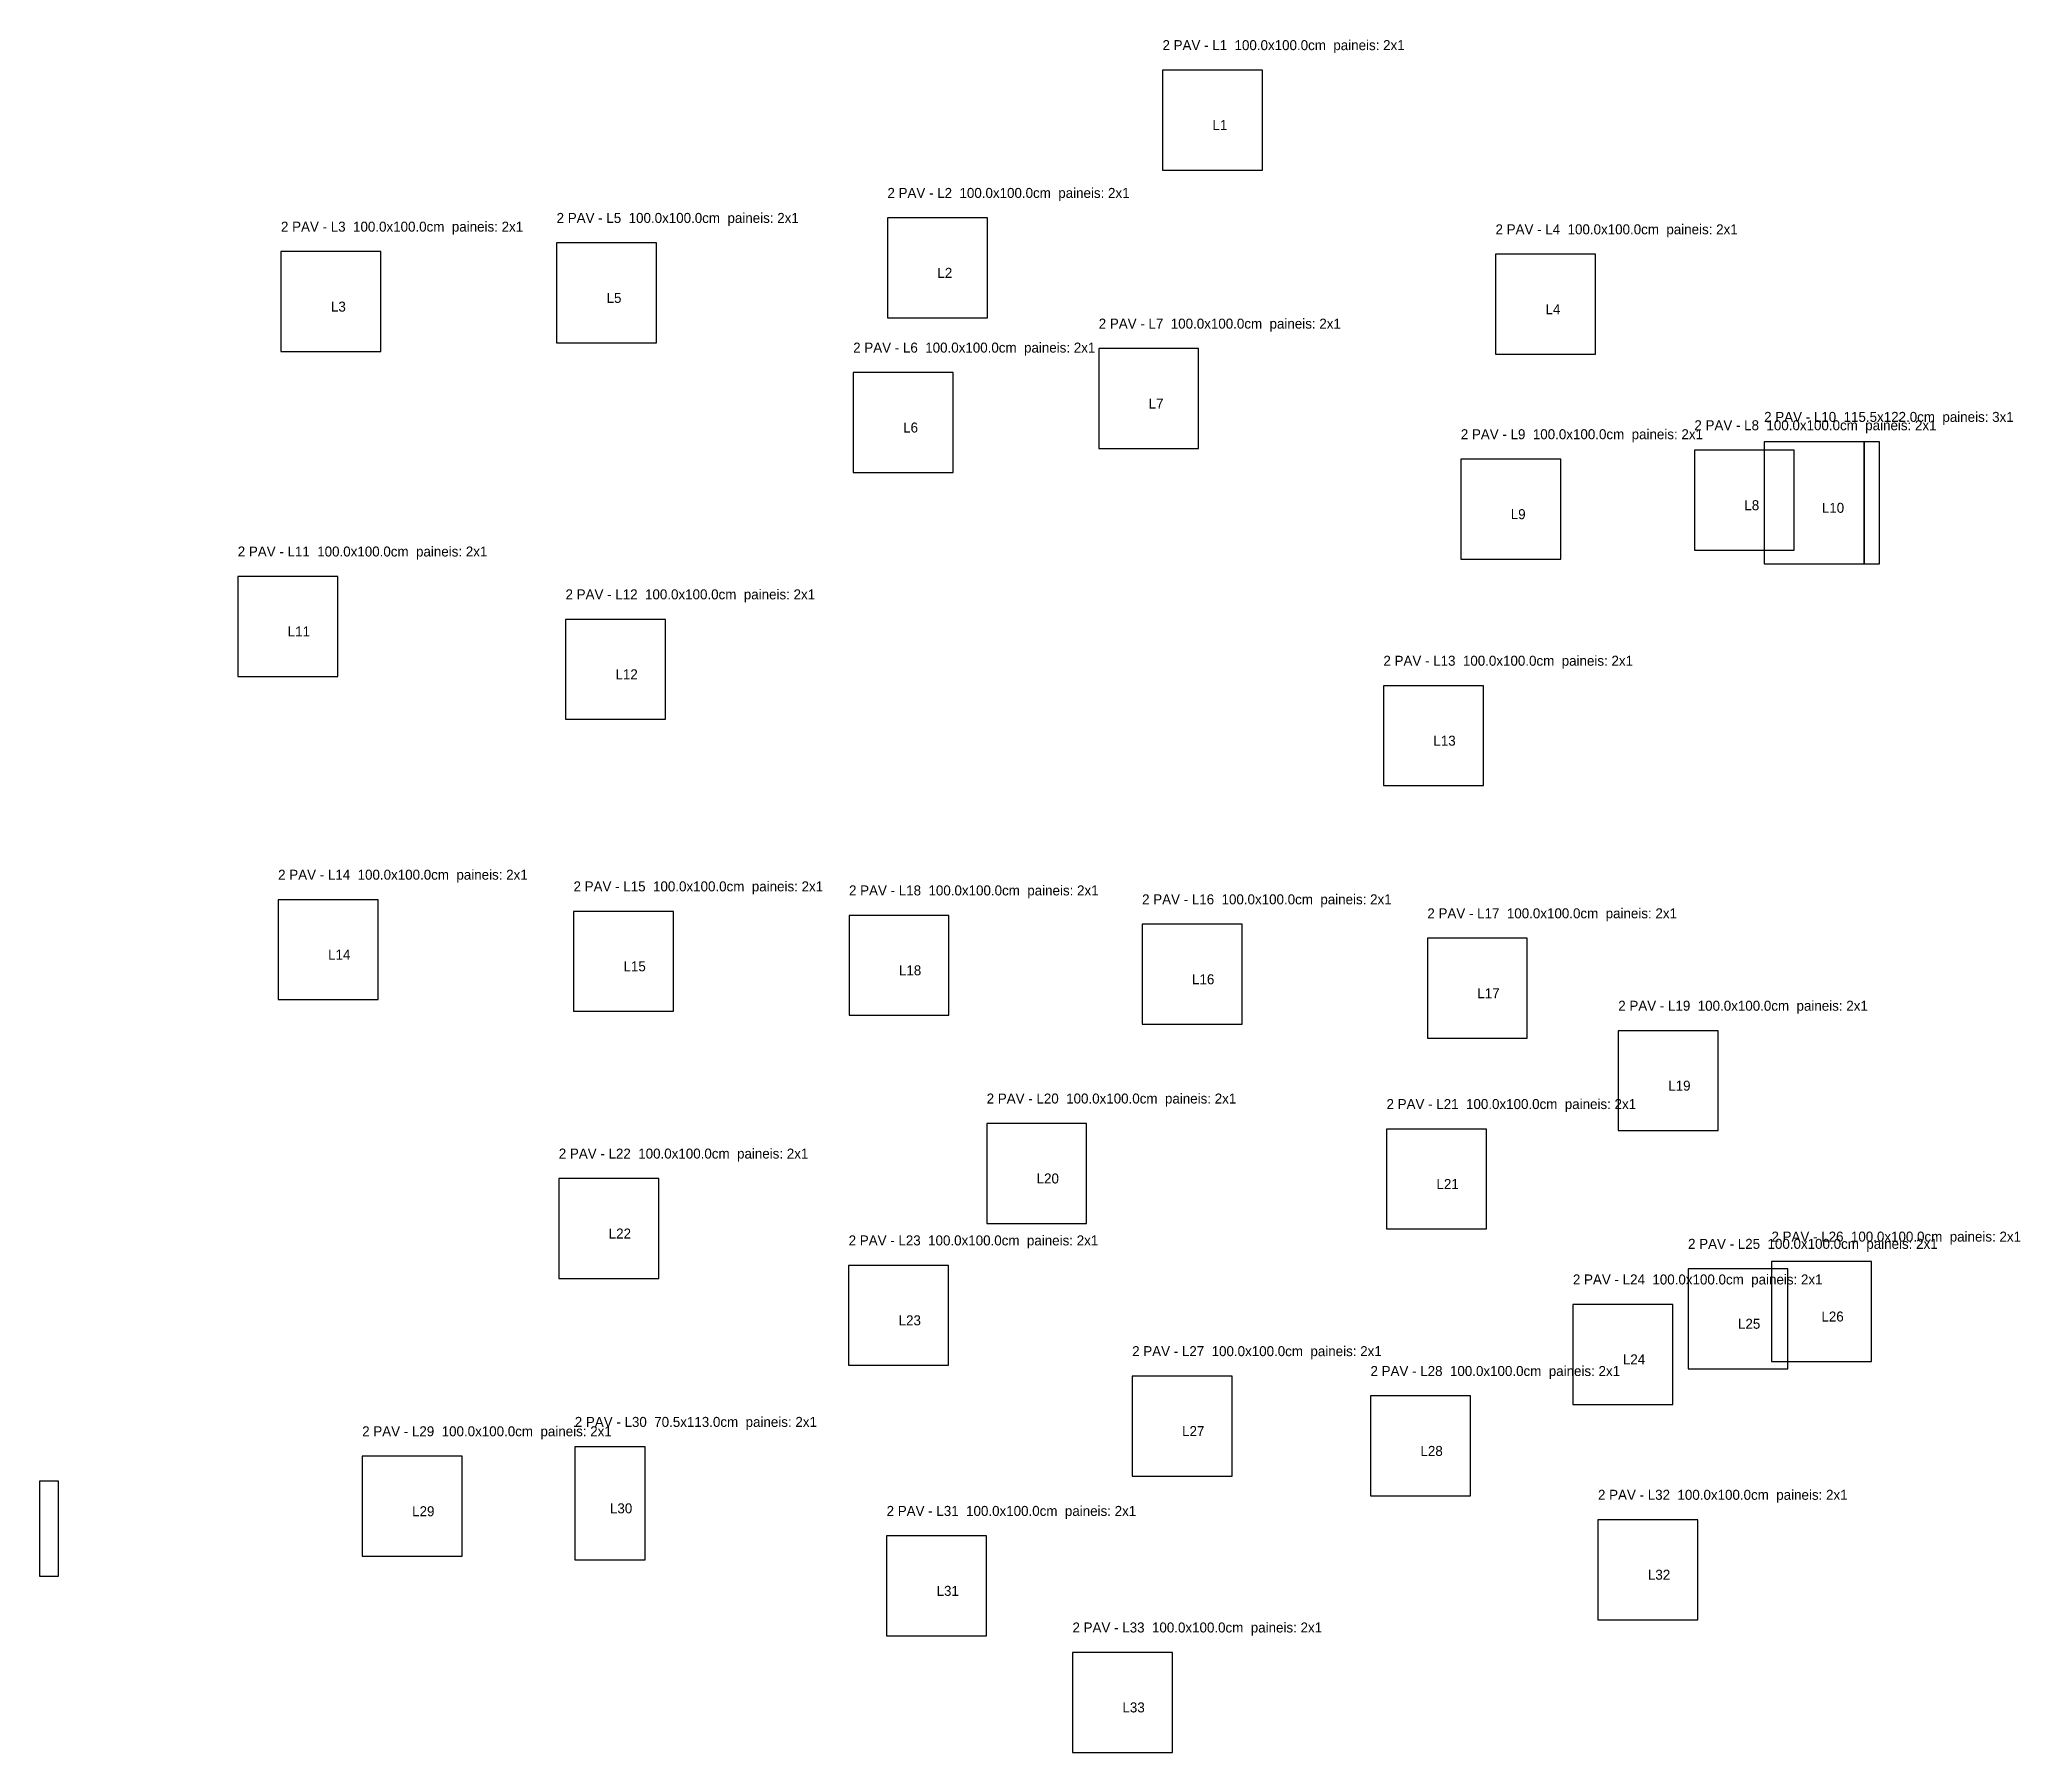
# Model space of a CAD drawing. Header units: metres. Extents: x -2385 to 4348, y -2122 to 1915.
# Drawn here: x 2366 to 4348, y 200 to 1915 of the extents above; entities that cross this region are included whole.
import ezdxf

# ---------------------------------------------------------------- set-up
doc = ezdxf.new("R2010")
doc.units = ezdxf.units.M

msp = doc.modelspace()

# ---------------------------------------------------------------- texts
at = {"layer": 'NOMENCLATURA', "char_height": 10, "attachment_point": 1}
for s, insert in [('2 PAV - L1  100.0x100.0cm  paineis: 2x1', (3489.46, 1914.09)), ('2 PAV - L2  100.0x100.0cm  paineis: 2x1', (3214.19, 1766.18)), ('2 PAV - L3  100.0x100.0cm  paineis: 2x1', (2607.31, 1732.43)), ('2 PAV - L5  100.0x100.0cm  paineis: 2x1', (2883.13, 1741.16)), ('2 PAV - L4  100.0x100.0cm  paineis: 2x1', (3822.75, 1729.77)), ('2 PAV - L7  100.0x100.0cm  paineis: 2x1', (3425.64, 1635.37)), ('2 PAV - L6  100.0x100.0cm  paineis: 2x1', (3179.93, 1611.38)), ('2 PAV - L8  100.0x100.0cm  paineis: 2x1', (4021.75, 1533.66)), ('2 PAV - L10  115.5x122.0cm  paineis: 3x1', (4091.54, 1542.02)), ('2 PAV - L9  100.0x100.0cm  paineis: 2x1', (3787.98, 1524.69)), ('2 PAV - L11  100.0x100.0cm  paineis: 2x1', (2564.03, 1407.31)), ('2 PAV - L12  100.0x100.0cm  paineis: 2x1', (2892.06, 1364.41)), ('2 PAV - L13  100.0x100.0cm  paineis: 2x1', (3710.56, 1297.98)), ('2 PAV - L14  100.0x100.0cm  paineis: 2x1', (2604.45, 1083.84)), ('2 PAV - L15  100.0x100.0cm  paineis: 2x1', (2900.07, 1072.15)), ('2 PAV - L18  100.0x100.0cm  paineis: 2x1', (3175.74, 1068.13)), ('2 PAV - L16  100.0x100.0cm  paineis: 2x1', (3469.03, 1059.19)), ('2 PAV - L17  100.0x100.0cm  paineis: 2x1', (3754.54, 1045.19)), ('2 PAV - L19  100.0x100.0cm  paineis: 2x1', (3945.56, 952.71)), ('2 PAV - L20  100.0x100.0cm  paineis: 2x1', (3313.51, 859.83)), ('2 PAV - L21  100.0x100.0cm  paineis: 2x1', (3713.65, 854.3)), ('2 PAV - L22  100.0x100.0cm  paineis: 2x1', (2885.28, 804.73)), ('2 PAV - L23  100.0x100.0cm  paineis: 2x1', (3175.39, 717.85)), ('2 PAV - L25  100.0x100.0cm  paineis: 2x1', (4015.4, 714.4)), ('2 PAV - L26  100.0x100.0cm  paineis: 2x1', (4098.86, 721.65)), ('2 PAV - L24  100.0x100.0cm  paineis: 2x1', (3900.19, 678.76)), ('2 PAV - L27  100.0x100.0cm  paineis: 2x1', (3459.09, 607)), ('2 PAV - L28  100.0x100.0cm  paineis: 2x1', (3697.61, 587.13)), ('2 PAV - L30  70.5x113.0cm  paineis: 2x1', (2901.29, 536.19)), ('2 PAV - L29  100.0x100.0cm  paineis: 2x1', (2688.55, 526.8)), ('2 PAV - L32  100.0x100.0cm  paineis: 2x1', (3925.27, 463.23)), ('2 PAV - L31  100.0x100.0cm  paineis: 2x1', (3213.38, 447.1)), ('2 PAV - L33  100.0x100.0cm  paineis: 2x1', (3399.39, 330.44))]:
    msp.add_mtext(s, dxfattribs=dict(at, insert=insert))
at = {"layer": 'Texto Secao', "char_height": 10, "attachment_point": 1}
for s, insert in [('L1', (3539.46, 1834.09)), ('L2', (3264.19, 1686.18)), ('L3', (2657.31, 1652.43)), ('L5', (2933.13, 1661.16)), ('L4', (3872.75, 1649.77)), ('L7', (3475.64, 1555.37)), ('L6', (3229.93, 1531.38)), ('L8', (4071.75, 1453.66)), ('L10', (4149.29, 1451.02)), ('L9', (3837.98, 1444.69)), ('L11', (2614.03, 1327.31)), ('L12', (2942.06, 1284.41)), ('L13', (3760.56, 1217.98)), ('L14', (2654.45, 1003.84)), ('L15', (2950.07, 992.15)), ('L18', (3225.74, 988.13)), ('L16', (3519.03, 979.19)), ('L17', (3804.54, 965.19)), ('L19', (3995.56, 872.71)), ('L20', (3363.51, 779.83)), ('L21', (3763.65, 774.3)), ('L22', (2935.28, 724.73)), ('L23', (3225.39, 637.85)), ('L25', (4065.4, 634.4)), ('L26', (4148.86, 641.65)), ('L24', (3950.19, 598.76)), ('L27', (3509.09, 527)), ('L28', (3747.61, 507.13)), ('L29', (2738.55, 446.8)), ('L30', (2936.54, 449.69)), ('L32', (3975.27, 383.23)), ('L31', (3263.38, 367.1)), ('L33', (3449.39, 250.44))]:
    msp.add_mtext(s, dxfattribs=dict(at, insert=insert))

# ---------------------------------------------------------------- linework, layer by layer
at = {"layer": 'Contorno'}
for points in [[(3489.46, 1784.09), (3589.46, 1784.09), (3589.46, 1884.09), (3489.46, 1884.09), (3489.46, 1784.09)], [(3214.19, 1636.18), (3314.19, 1636.18), (3314.19, 1736.18), (3214.19, 1736.18), (3214.19, 1636.18)], [(2883.13, 1611.16), (2983.13, 1611.16), (2983.13, 1711.16), (2883.13, 1711.16), (2883.13, 1611.16)], [(2607.31, 1602.43), (2707.31, 1602.43), (2707.31, 1702.43), (2607.31, 1702.43), (2607.31, 1602.43)], [(3822.75, 1599.77), (3922.75, 1599.77), (3922.75, 1699.77), (3822.75, 1699.77), (3822.75, 1599.77)], [(3425.64, 1505.37), (3525.64, 1505.37), (3525.64, 1605.37), (3425.64, 1605.37), (3425.64, 1505.37)], [(3179.93, 1481.38), (3279.93, 1481.38), (3279.93, 1581.38), (3179.93, 1581.38), (3179.93, 1481.38)], [(4091.54, 1390.02), (4207.04, 1390.02), (4207.04, 1512.02), (4091.54, 1512.02), (4091.54, 1390.02)], [(3787.98, 1394.69), (3887.98, 1394.69), (3887.98, 1494.69), (3787.98, 1494.69), (3787.98, 1394.69)], [(4021.75, 1403.66), (4121.75, 1403.66), (4121.75, 1503.66), (4021.75, 1503.66), (4021.75, 1403.66)], [(2564.03, 1277.31), (2664.03, 1277.31), (2664.03, 1377.31), (2564.03, 1377.31), (2564.03, 1277.31)], [(2892.06, 1234.41), (2992.06, 1234.41), (2992.06, 1334.41), (2892.06, 1334.41), (2892.06, 1234.41)], [(3710.56, 1167.98), (3810.56, 1167.98), (3810.56, 1267.98), (3710.56, 1267.98), (3710.56, 1167.98)], [(2604.45, 953.84), (2704.45, 953.84), (2704.45, 1053.84), (2604.45, 1053.84), (2604.45, 953.84)], [(2900.07, 942.15), (3000.07, 942.15), (3000.07, 1042.15), (2900.07, 1042.15), (2900.07, 942.15)], [(3175.74, 938.13), (3275.74, 938.13), (3275.74, 1038.13), (3175.74, 1038.13), (3175.74, 938.13)], [(3469.03, 929.19), (3569.03, 929.19), (3569.03, 1029.19), (3469.03, 1029.19), (3469.03, 929.19)], [(3754.54, 915.19), (3854.54, 915.19), (3854.54, 1015.19), (3754.54, 1015.19), (3754.54, 915.19)], [(3945.56, 822.71), (4045.56, 822.71), (4045.56, 922.71), (3945.56, 922.71), (3945.56, 822.71)], [(3313.51, 729.83), (3413.51, 729.83), (3413.51, 829.83), (3313.51, 829.83), (3313.51, 729.83)], [(3713.65, 724.3), (3813.65, 724.3), (3813.65, 824.3), (3713.65, 824.3), (3713.65, 724.3)], [(2885.28, 674.73), (2985.28, 674.73), (2985.28, 774.73), (2885.28, 774.73), (2885.28, 674.73)], [(3175.39, 587.85), (3275.39, 587.85), (3275.39, 687.85), (3175.39, 687.85), (3175.39, 587.85)], [(4015.4, 584.4), (4115.4, 584.4), (4115.4, 684.4), (4015.4, 684.4), (4015.4, 584.4)], [(4098.86, 591.65), (4198.86, 591.65), (4198.86, 691.65), (4098.86, 691.65), (4098.86, 591.65)], [(3900.19, 548.76), (4000.19, 548.76), (4000.19, 648.76), (3900.19, 648.76), (3900.19, 548.76)], [(3459.09, 477), (3559.09, 477), (3559.09, 577), (3459.09, 577), (3459.09, 477)], [(3697.61, 457.13), (3797.61, 457.13), (3797.61, 557.13), (3697.61, 557.13), (3697.61, 457.13)], [(2688.55, 396.8), (2788.55, 396.8), (2788.55, 496.8), (2688.55, 496.8), (2688.55, 396.8)], [(2901.29, 393.19), (2971.79, 393.19), (2971.79, 506.19), (2901.29, 506.19), (2901.29, 393.19)], [(2365.75, 376.95), (2384.75, 376.95), (2384.75, 471.95), (2365.75, 471.95), (2365.75, 376.95)], [(3213.38, 317.1), (3313.38, 317.1), (3313.38, 417.1), (3213.38, 417.1), (3213.38, 317.1)], [(3925.27, 333.23), (4025.27, 333.23), (4025.27, 433.23), (3925.27, 433.23), (3925.27, 333.23)], [(3399.39, 200.44), (3499.39, 200.44), (3499.39, 300.44), (3399.39, 300.44), (3399.39, 200.44)]]:
    msp.add_lwpolyline(points, close=True, dxfattribs=at)
at = {"layer": 'Paineis'}
for points in [[(3489.46, 1784.09), (3589.46, 1784.09), (3589.46, 1884.09), (3489.46, 1884.09)], [(3214.19, 1636.18), (3314.19, 1636.18), (3314.19, 1736.18), (3214.19, 1736.18)], [(2883.13, 1611.16), (2983.13, 1611.16), (2983.13, 1711.16), (2883.13, 1711.16)], [(2607.31, 1602.43), (2707.31, 1602.43), (2707.31, 1702.43), (2607.31, 1702.43)], [(3822.75, 1599.77), (3922.75, 1599.77), (3922.75, 1699.77), (3822.75, 1699.77)], [(3425.64, 1505.37), (3525.64, 1505.37), (3525.64, 1605.37), (3425.64, 1605.37)], [(3179.93, 1481.38), (3279.93, 1481.38), (3279.93, 1581.38), (3179.93, 1581.38)], [(4091.54, 1390.02), (4191.54, 1390.02), (4191.54, 1512.02), (4091.54, 1512.02)], [(4191.54, 1390.02), (4207.04, 1390.02), (4207.04, 1512.02), (4191.54, 1512.02)], [(3787.98, 1394.69), (3887.98, 1394.69), (3887.98, 1494.69), (3787.98, 1494.69)], [(4021.75, 1403.66), (4121.75, 1403.66), (4121.75, 1503.66), (4021.75, 1503.66)], [(2564.03, 1277.31), (2664.03, 1277.31), (2664.03, 1377.31), (2564.03, 1377.31)], [(2892.06, 1234.41), (2992.06, 1234.41), (2992.06, 1334.41), (2892.06, 1334.41)], [(3710.56, 1167.98), (3810.56, 1167.98), (3810.56, 1267.98), (3710.56, 1267.98)], [(2604.45, 953.84), (2704.45, 953.84), (2704.45, 1053.84), (2604.45, 1053.84)], [(2900.07, 942.15), (3000.07, 942.15), (3000.07, 1042.15), (2900.07, 1042.15)], [(3175.74, 938.13), (3275.74, 938.13), (3275.74, 1038.13), (3175.74, 1038.13)], [(3469.03, 929.19), (3569.03, 929.19), (3569.03, 1029.19), (3469.03, 1029.19)], [(3754.54, 915.19), (3854.54, 915.19), (3854.54, 1015.19), (3754.54, 1015.19)], [(3945.56, 822.71), (4045.56, 822.71), (4045.56, 922.71), (3945.56, 922.71)], [(3313.51, 729.83), (3413.51, 729.83), (3413.51, 829.83), (3313.51, 829.83)], [(3713.65, 724.3), (3813.65, 724.3), (3813.65, 824.3), (3713.65, 824.3)], [(2885.28, 674.73), (2985.28, 674.73), (2985.28, 774.73), (2885.28, 774.73)], [(3175.39, 587.85), (3275.39, 587.85), (3275.39, 687.85), (3175.39, 687.85)], [(4015.4, 584.4), (4115.4, 584.4), (4115.4, 684.4), (4015.4, 684.4)], [(4098.86, 591.65), (4198.86, 591.65), (4198.86, 691.65), (4098.86, 691.65)], [(3900.19, 548.76), (4000.19, 548.76), (4000.19, 648.76), (3900.19, 648.76)], [(3459.09, 477), (3559.09, 477), (3559.09, 577), (3459.09, 577)], [(3697.61, 457.13), (3797.61, 457.13), (3797.61, 557.13), (3697.61, 557.13)], [(2688.55, 396.8), (2788.55, 396.8), (2788.55, 496.8), (2688.55, 496.8)], [(2901.29, 393.19), (2971.79, 393.19), (2971.79, 506.19), (2901.29, 506.19)], [(3213.38, 317.1), (3313.38, 317.1), (3313.38, 417.1), (3213.38, 417.1)], [(3925.27, 333.23), (4025.27, 333.23), (4025.27, 433.23), (3925.27, 433.23)], [(3399.39, 200.44), (3499.39, 200.44), (3499.39, 300.44), (3399.39, 300.44)]]:
    msp.add_lwpolyline(points, close=True, dxfattribs=at)

msp.set_redraw_order([(e.dxf.handle, doc.entitydb.next_handle()) for e in msp.query("TEXT MTEXT ATTDEF DIMENSION ARC_DIMENSION")])  # texts and dimensions are drawn at this point

doc.saveas('drawing.dxf')
